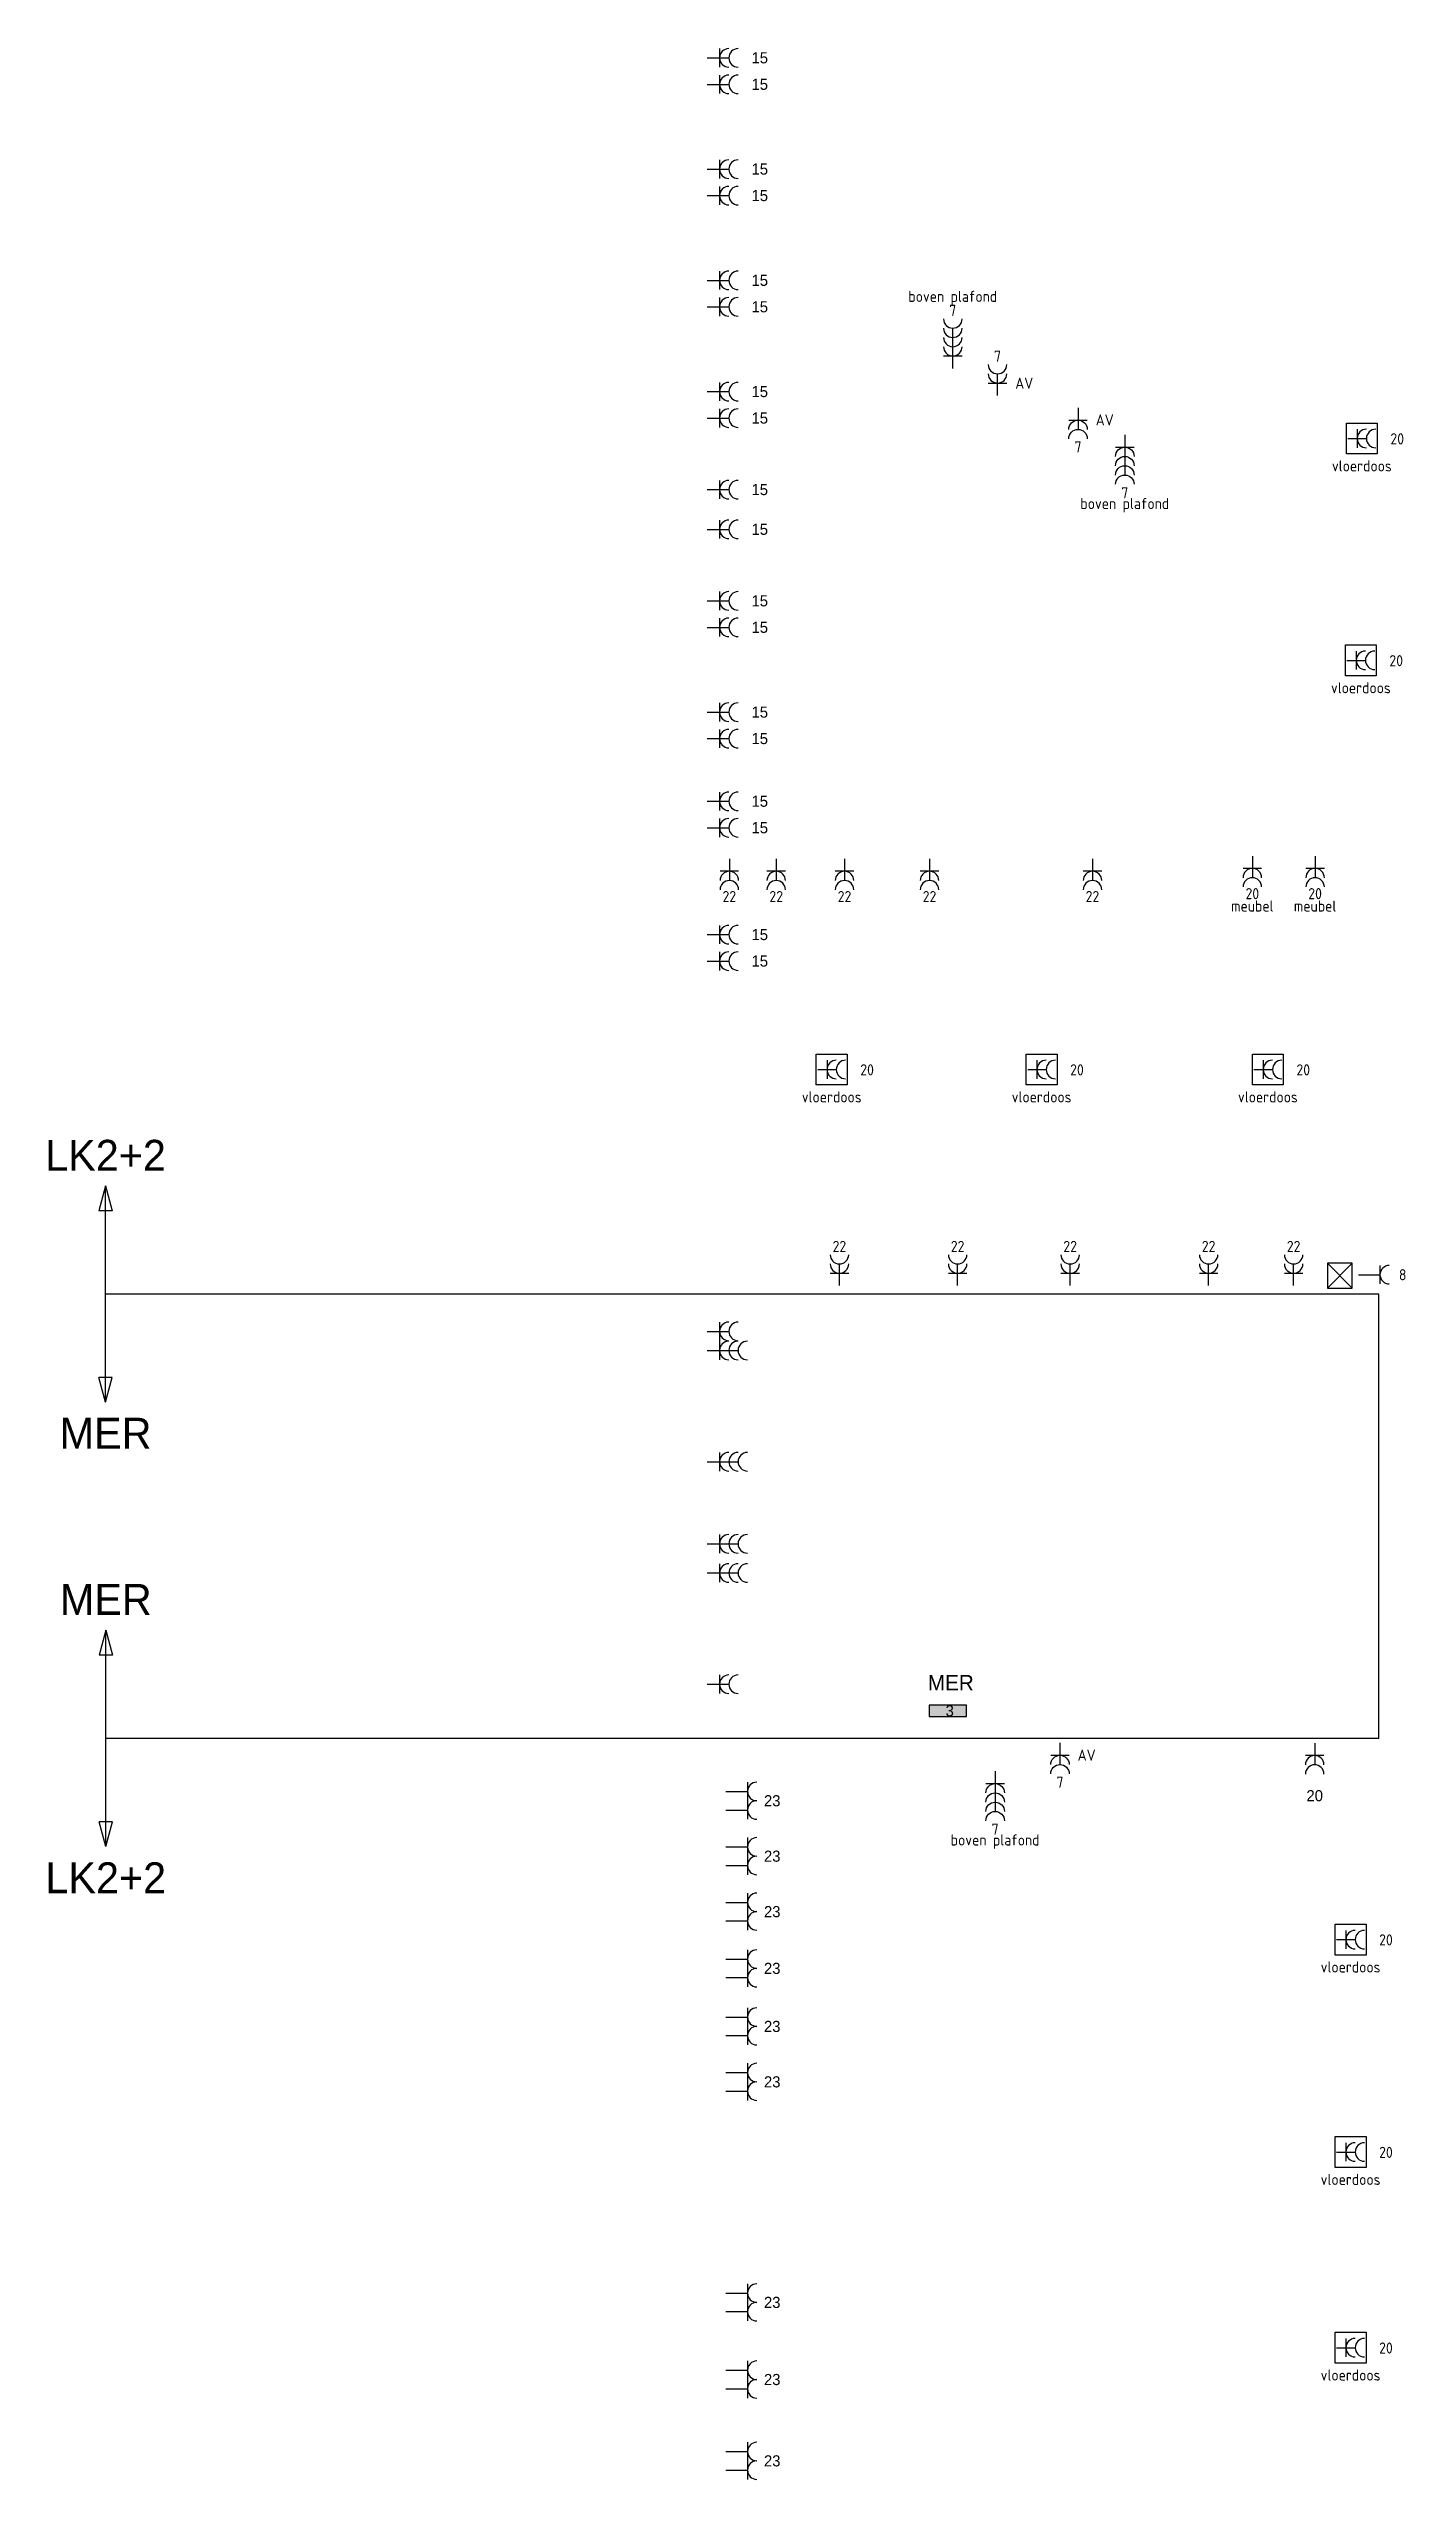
# Model space of a CAD drawing. Header units: millimetres. Extents: x -5226 to 109009, y 0 to 83782.
# Drawn here: x 33758 to 55705, y 39536 to 78866 of the extents above; entities that cross this region are included whole.
import ezdxf
from ezdxf.enums import TextEntityAlignment as Align
from ezdxf.lldxf.tags import DXFTag

# ---------------------------------------------------------------- set-up
doc = ezdxf.new("R2010")
doc.units = ezdxf.units.MM
doc.header["$LTSCALE"] = 100
for name, color, linetype in [('EL$1----', 7, 'Continuous'), ('EL6211--', 3, 'Continuous'), ('EL6212--', 3, 'Continuous'), ('EL6212--_S', 4, 'Continuous'), ('EL6222--', 3, 'Continuous')]:
    doc.layers.add(name, color=color, linetype=linetype)
doc.styles.add('BURO-018', font='BUROFONT.shx', dxfattribs={"height": 180})
doc.styles.add('BURO-025', font='BUROFONT.shx', dxfattribs={"height": 250})
doc.styles.add('BURO-035', font='BUROFONT.shx', dxfattribs={"height": 350})
doc.styles.add('STABICAD-012', font='ISOCP.SHX', dxfattribs={"height": 1.2})
doc.styles.add('STABICAD-018', font='ISOCP.SHX', dxfattribs={"height": 1.8})
tags = doc.linetypes.add('CENTER', pattern=[2, 1.25, -0.25, 0.25, -0.25]).pattern_tags.tags
tags[10:11] = [DXFTag(74, 4), DXFTag(75, 0), DXFTag(340, '0'), DXFTag(46, 1.0), DXFTag(50, 0.0), DXFTag(44, 0.0), DXFTag(45, 0.0)]
tags[8:9] = [DXFTag(74, 4), DXFTag(75, 0), DXFTag(340, '0'), DXFTag(46, 1.0), DXFTag(50, 0.0), DXFTag(44, 0.0), DXFTag(45, 0.0)]
tags[6:7] = [DXFTag(74, 4), DXFTag(75, 0), DXFTag(340, '0'), DXFTag(46, 1.0), DXFTag(50, 0.0), DXFTag(44, 0.0), DXFTag(45, 0.0)]
tags[4:5] = [DXFTag(74, 4), DXFTag(75, 0), DXFTag(340, '0'), DXFTag(46, 1.0), DXFTag(50, 0.0), DXFTag(44, 0.0), DXFTag(45, 0.0)]

# ---------------------------------------------------------------- blocks, each defined once
blk = doc.blocks.new('E00126')
at = {"color": 0, "linetype": 'Continuous'}
for p, q in [((-3, 4.5), (3, 4.5)), ((-1.5, 1), (-1.5, 4.5)), ((1.5, 1), (1.5, 4.5))]:
    blk.add_line(p, q, dxfattribs=at)
for centre in [(-1.5, 6), (1.5, 6)]:
    blk.add_arc(centre, 1.5, 180, 0, dxfattribs=at)
at = {"color": 0, "linetype": 'Continuous', "style": 'BURO-018'}
for tag in ['CIRCUIT', 'PANEL']:
    blk.add_attdef(tag, text='', height=1.8, dxfattribs=at).set_placement((0, 8.5), align=Align.MIDDLE)
at = {"color": 0, "linetype": 'Continuous', "style": 'BURO-018', "flags": 1}
for tag, p in [('POWERCODE', (13, 8.5)), ('ARTICLECODE', (0, 0))]:
    blk.add_attdef(tag, text='', height=1.8, dxfattribs=at).set_placement(p, align=Align.MIDDLE)
at = {"layer": 'EL6222--', "color": 1, "style": 'STABICAD-012', "flags": 1}
blk.add_attdef('SUBCIRCUIT', text='', height=1.8, rotation=180, dxfattribs=at).set_placement((986.88, 426.83), align=Align.MIDDLE)
blk = doc.blocks.new('1116A4C')
at = {"color": 0, "linetype": 'Continuous'}
for p, q in [((-5, 4), (-5, 1)), ((5, 4), (-5, 4)), ((-5, 1), (5, 1)), ((5, 1), (5, 4))]:
    blk.add_line(p, q, dxfattribs=at)
blk.add_solid([(-5, 4), (-5, 1), (5, 4), (5, 1)], dxfattribs=at)
at = {"color": 0, "linetype": 'Continuous', "style": 'BURO-018'}
for tag, p in [('PANEL', (0, 15)), ('PANELNAME', (0, 6)), ('CIRCUIT', (0, 9))]:
    blk.add_attdef(tag, text='', height=1.8, dxfattribs=at).set_placement(p, align=Align.MIDDLE)
at = {"color": 0, "linetype": 'Continuous', "style": 'BURO-018', "flags": 1}
blk.add_attdef('ARTICLECODE', text='', height=1.8, dxfattribs=at).set_placement((0, 0), align=Align.MIDDLE)
at = {"layer": 'EL6222--', "color": 1, "style": 'STABICAD-012', "flags": 1}
blk.add_attdef('CASCADINGPANEL', text='', height=1.8, dxfattribs=at).set_placement((496.7, 589.52), align=Align.MIDDLE_CENTER)
blk.add_attdef('SUBCIRCUIT', text='', height=1.8, dxfattribs=at).set_placement((499.42, 589.52), align=Align.MIDDLE)
blk = doc.blocks.new('111304A')
at = {"color": 0, "linetype": 'Continuous'}
for p, q in [((0, 1), (0, 4.5)), ((-1.5, 3), (1.5, 3))]:
    blk.add_line(p, q, dxfattribs=at)
for centre in [(0, 6), (0, 4.5)]:
    blk.add_arc(centre, 1.5, 180, 0, dxfattribs=at)
at = {"color": 0, "linetype": 'Continuous', "style": 'BURO-018'}
for tag, p in [('PANEL', (0, 11.5)), ('CIRCUIT', (0, 8.5))]:
    blk.add_attdef(tag, text='', height=1.8, dxfattribs=at).set_placement(p, align=Align.MIDDLE)
at = {"color": 0, "linetype": 'Continuous', "style": 'BURO-018', "flags": 1}
for tag, p in [('POWERCODE', (13, 8.5)), ('ARTICLECODE', (0, 0))]:
    blk.add_attdef(tag, text='', height=1.8, dxfattribs=at).set_placement(p, align=Align.MIDDLE)
at = {"layer": 'EL6222--', "color": 1, "style": 'STABICAD-012', "flags": 1}
blk.add_attdef('SUBCIRCUIT', text='', height=1.8, rotation=90, dxfattribs=at).set_placement((740.24, 681.45), align=Align.MIDDLE)
blk = doc.blocks.new('111304B')
at = {"color": 0, "linetype": 'Continuous'}
for p, q in [((0, 1), (0, 6)), ((-1.5, 3), (1.5, 3))]:
    blk.add_line(p, q, dxfattribs=at)
for centre in [(0, 7.5), (0, 6), (0, 4.5)]:
    blk.add_arc(centre, 1.5, 180, 0, dxfattribs=at)
at = {"color": 0, "linetype": 'Continuous', "style": 'BURO-018'}
for tag, p in [('PANEL', (0, 13)), ('CIRCUIT', (0, 10))]:
    blk.add_attdef(tag, text='', height=1.8, dxfattribs=at).set_placement(p, align=Align.MIDDLE)
at = {"color": 0, "linetype": 'Continuous', "style": 'BURO-018', "flags": 1}
for tag, p in [('POWERCODE', (13, 10)), ('ARTICLECODE', (0, 0))]:
    blk.add_attdef(tag, text='', height=1.8, dxfattribs=at).set_placement(p, align=Align.MIDDLE)
at = {"layer": 'EL6222--', "color": 1, "style": 'STABICAD-012', "flags": 1}
blk.add_attdef('SUBCIRCUIT', text='', height=1.8, rotation=90, dxfattribs=at).set_placement((447.13, 582.69), align=Align.MIDDLE)
blk = doc.blocks.new('E00160')
at = {"color": 0, "linetype": 'Continuous'}
for p, q in [((-17.5, 0), (-13.5, 1.07)), ((-17.5, 0), (17.5, 0)), ((-17.5, 0), (-13.5, -1.07)), ((-13.5, -1.07), (-13.5, 1.07)), ((17.5, 0), (13.5, 1.07)), ((13.5, -1.07), (13.5, 1.07)), ((17.5, 0), (13.5, -1.07))]:
    blk.add_line(p, q, dxfattribs=at)
at = {"color": 0, "linetype": 'Continuous', "style": 'BURO-035'}
for tag, p in [('TEXT2', (-22.5, 0)), ('TEXT1', (22.5, 0))]:
    blk.add_attdef(tag, text='', height=3.5, dxfattribs=at).set_placement(p, align=Align.MIDDLE)
blk = doc.blocks.new('111304R')
at = {"color": 0, "linetype": 'Continuous'}
for p, q in [((-2.5, 2.5), (2.5, 2.5)), ((-2.5, -2.5), (-2.5, 2.5)), ((0, -2.25), (0, 0.75)), ((2.5, 2.5), (2.5, -2.5)), ((2.5, -2.5), (-2.5, -2.5)), ((-1.5, -0.75), (1.5, -0.75))]:
    blk.add_line(p, q, dxfattribs=at)
for centre in [(0, 2.25), (0, 0.75)]:
    blk.add_arc(centre, 1.5, 180, 0, dxfattribs=at)
at = {"color": 0, "linetype": 'Continuous', "style": 'STABICAD-018'}
for tag, p in [('CIRCUIT', (-0.12, 3.9)), ('PANEL', (-0.12, 6.9)), ('SUBCIRCUIT', (4.38, 3.9)), ('ARTICLECODE', (0, -3.5))]:
    blk.add_attdef(tag, text='', height=1.8, dxfattribs=at).set_placement(p, align=Align.MIDDLE)
at = {"color": 0, "linetype": 'Continuous', "style": 'STABICAD-018', "flags": 1}
blk.add_attdef('POWERCODE', text='', height=1.8, dxfattribs=at).set_placement((12.88, 3.9), align=Align.MIDDLE)
blk = doc.blocks.new('E00149')
at = {"color": 0, "linetype": 'Continuous'}
for p, q in [((2, 2), (-2, 2)), ((-2, 2), (-2, -2)), ((2, -2), (2, 2)), ((-2, -2), (2, -2))]:
    blk.add_line(p, q, dxfattribs=at)
at = {"color": 0, "linetype": 'Continuous', "style": 'BURO-018'}
for tag, p in [('PANEL', (0, 7)), ('CIRCUIT', (0, 4)), ('TEXT1', (0, 0))]:
    blk.add_attdef(tag, text='', height=1.8, dxfattribs=at).set_placement(p, align=Align.MIDDLE)
at = {"color": 0, "linetype": 'Continuous', "style": 'BURO-018', "flags": 1}
for tag, p in [('POWERCODE', (13, 4)), ('ARTICLECODE', (0, 0))]:
    blk.add_attdef(tag, text='', height=1.8, dxfattribs=at).set_placement(p, align=Align.MIDDLE)
at = {"layer": 'EL6222--', "color": 1, "style": 'STABICAD-012', "flags": 1}
blk.add_attdef('SUBCIRCUIT', text='', height=1.8, dxfattribs=at).set_placement((536.89, 685.34), align=Align.MIDDLE)
blk = doc.blocks.new('Haspel')
at = {"layer": 'EL6222--'}
for p, q in [((43587, 65385), (43987, 65785)), ((43587, 65785), (43987, 65385))]:
    blk.add_line(p, q, dxfattribs=at)
at = {"layer": 'EL$1----', "linetype": 'Continuous', "xscale": 100, "yscale": 100, "zscale": 100}
blk.add_blockref('E00149', (43787, 65585), dxfattribs=at)
blk = doc.blocks.new('111304')
at = {"color": 0, "linetype": 'Continuous'}
for p, q in [((-1.5, 4.5), (1.5, 4.5)), ((0, 1), (0, 4.5))]:
    blk.add_line(p, q, dxfattribs=at)
blk.add_arc((0, 6), 1.5, 180, 0, dxfattribs=at)
at = {"color": 0, "linetype": 'Continuous', "style": 'BURO-018'}
for tag, p in [('PANEL', (0, 11.5)), ('CIRCUIT', (0, 8.5))]:
    blk.add_attdef(tag, text='', height=1.8, dxfattribs=at).set_placement(p, align=Align.MIDDLE)
at = {"color": 0, "linetype": 'Continuous', "style": 'BURO-018', "flags": 1}
for tag, p in [('POWERCODE', (13, 8.5)), ('ARTICLECODE', (0, 0))]:
    blk.add_attdef(tag, text='', height=1.8, dxfattribs=at).set_placement(p, align=Align.MIDDLE)
at = {"layer": 'EL6222--', "color": 1, "style": 'STABICAD-012', "flags": 1}
blk.add_attdef('SUBCIRCUIT', text='', height=1.8, rotation=180, dxfattribs=at).set_placement((721.35, 709.07), align=Align.MIDDLE)
blk = doc.blocks.new('111304C')
at = {"color": 0, "linetype": 'Continuous'}
for p, q in [((0, 1), (0, 7.5)), ((-1.5, 3), (1.5, 3))]:
    blk.add_line(p, q, dxfattribs=at)
for centre in [(0, 9), (0, 7.5), (0, 6), (0, 4.5)]:
    blk.add_arc(centre, 1.5, 180, 0, dxfattribs=at)
at = {"color": 0, "linetype": 'Continuous', "style": 'BURO-018'}
for tag, p in [('CIRCUIT', (0, 11.5)), ('PANEL', (0, 14.5))]:
    blk.add_attdef(tag, text='', height=1.8, dxfattribs=at).set_placement(p, align=Align.MIDDLE)
at = {"color": 0, "linetype": 'Continuous', "style": 'BURO-018', "flags": 1}
for tag, p in [('POWERCODE', (13, 11.5)), ('ARTICLECODE', (0, 0))]:
    blk.add_attdef(tag, text='', height=1.8, dxfattribs=at).set_placement(p, align=Align.MIDDLE)
at = {"layer": 'EL6222--', "color": 1, "style": 'STABICAD-012', "flags": 1}
blk.add_attdef('SUBCIRCUIT', text='', height=1.8, rotation=0.0001, dxfattribs=at).set_placement((913.93, 669.01), align=Align.MIDDLE)

msp = doc.modelspace()

# ---------------------------------------------------------------- linework, layer by layer
at = {"layer": 'EL6212--_S', "linetype": 'CENTER'}
for p, q in [((55273.23, 58713.43), (34679.32, 58713.43)), ((55273.23, 51523.91), (55273.23, 58713.43)), ((55273.23, 51523.91), (34682.44, 51523.91))]:
    msp.add_line(p, q, dxfattribs=at)

# ---------------------------------------------------------------- block references
at = {"layer": 'EL6211--'}
msp.add_blockref('Haspel', (10857.32, -6572.84, -2730), dxfattribs=at)
at = {"layer": 'EL6212--', "linetype": 'Continuous'}
ref = msp.add_blockref('1116A4C', (48304.27, 51820.74), dxfattribs=dict(at, xscale=60, yscale=60, zscale=60))
ref.add_attrib('CIRCUIT', '3', dxfattribs={"layer": '0', "color": 1, "linetype": 'Continuous', "height": 180, "style": 'BURO-018'}).set_placement((48334.36, 51972), align=Align.MIDDLE)
ref.add_attrib('PANELNAME', 'MER', dxfattribs={"layer": '0', "color": 2, "linetype": 'Continuous', "height": 250, "style": 'BURO-025'}).set_placement((48351.58, 52426.55), align=Align.MIDDLE)
at = {"layer": 'EL6212--_S', "linetype": 'Continuous'}
ref = msp.add_blockref('E00160', (34679.32, 58713.43), dxfattribs=dict(at, xscale=100, yscale=100, zscale=100, rotation=90.00000000000001))
ref.add_attrib('TEXT1', 'LK2+2', dxfattribs={"layer": '0', "color": 4, "linetype": 'ByBlock', "height": 500, "style": 'BURO-018'}).set_placement((34679.32, 60963.43), align=Align.MIDDLE)
ref.add_attrib('TEXT2', 'MER', dxfattribs={"layer": '0', "color": 4, "linetype": 'ByBlock', "height": 500, "style": 'BURO-018'}).set_placement((34679.32, 56463.43), align=Align.MIDDLE)
ref = msp.add_blockref('E00160', (34682.44, 51523.91), dxfattribs=dict(at, xscale=100, yscale=100, zscale=100, rotation=90.00000000000001))
ref.add_attrib('TEXT1', 'MER', dxfattribs={"layer": '0', "color": 4, "linetype": 'ByBlock', "height": 500, "style": 'BURO-018'}).set_placement((34682.44, 53773.91), align=Align.MIDDLE)
ref.add_attrib('TEXT2', 'LK2+2', dxfattribs={"layer": '0', "color": 4, "linetype": 'ByBlock', "height": 500, "style": 'BURO-018'}).set_placement((34682.44, 49273.91), align=Align.MIDDLE)
at = {"layer": 'EL6222--', "linetype": 'Continuous'}
ref = msp.add_blockref('111304A', (44311.55, 78715.76), dxfattribs=dict(at, xscale=99.99999999999999, yscale=99.99999999999999, zscale=99.99999999999999, rotation=269.999958311817))
ref.add_attrib('CIRCUIT', '15', dxfattribs={"layer": '0', "color": 1, "linetype": 'Continuous', "height": 180, "style": 'BURO-018'}).set_placement((45261.55, 78715.76), align=Align.MIDDLE)
ref = msp.add_blockref('111304A', (44311.55, 78287.38), dxfattribs=dict(at, xscale=99.99999999999999, yscale=99.99999999999999, zscale=99.99999999999999, rotation=269.999958311817))
ref.add_attrib('CIRCUIT', '15', dxfattribs={"layer": '0', "color": 1, "linetype": 'Continuous', "height": 180, "style": 'BURO-018'}).set_placement((45261.55, 78287.38), align=Align.MIDDLE)
ref = msp.add_blockref('111304A', (44311.55, 76915.76), dxfattribs=dict(at, xscale=99.99999999999999, yscale=99.99999999999999, zscale=99.99999999999999, rotation=269.999958311817))
ref.add_attrib('CIRCUIT', '15', dxfattribs={"layer": '0', "color": 1, "linetype": 'Continuous', "height": 180, "style": 'BURO-018'}).set_placement((45261.55, 76915.76), align=Align.MIDDLE)
ref = msp.add_blockref('111304A', (44311.55, 76487.38), dxfattribs=dict(at, xscale=99.99999999999999, yscale=99.99999999999999, zscale=99.99999999999999, rotation=269.999958311817))
ref.add_attrib('CIRCUIT', '15', dxfattribs={"layer": '0', "color": 1, "linetype": 'Continuous', "height": 180, "style": 'BURO-018'}).set_placement((45261.55, 76487.38), align=Align.MIDDLE)
ref = msp.add_blockref('111304A', (44311.55, 75115.76), dxfattribs=dict(at, xscale=99.99999999999999, yscale=99.99999999999999, zscale=99.99999999999999, rotation=269.999958311817))
ref.add_attrib('CIRCUIT', '15', dxfattribs={"layer": '0', "color": 1, "linetype": 'Continuous', "height": 180, "style": 'BURO-018'}).set_placement((45261.55, 75115.76), align=Align.MIDDLE)
ref = msp.add_blockref('111304A', (44311.55, 74687.38), dxfattribs=dict(at, xscale=99.99999999999999, yscale=99.99999999999999, zscale=99.99999999999999, rotation=269.999958311817))
ref.add_attrib('CIRCUIT', '15', dxfattribs={"layer": '0', "color": 1, "linetype": 'Continuous', "height": 180, "style": 'BURO-018'}).set_placement((45261.55, 74687.38), align=Align.MIDDLE)
ref = msp.add_blockref('111304C', (48383.9, 73592.62), dxfattribs=dict(at, xscale=100, yscale=100, zscale=100))
ref.add_attrib('CIRCUIT', '7', dxfattribs={"layer": '0', "color": 1, "linetype": 'Continuous', "height": 180, "style": 'STABICAD-018'}).set_placement((48383.9, 74630.63), align=Align.MIDDLE)
ref.add_attrib('POWERCODE', 'boven plafond', dxfattribs={"layer": '0', "color": 1, "linetype": 'Continuous', "height": 180, "style": 'STABICAD-018'}).set_placement((48383.9, 74830.63), align=Align.MIDDLE)
ref = msp.add_blockref('111304A', (49107.79, 73154.65), dxfattribs=dict(at, xscale=100, yscale=100, zscale=100))
ref.add_attrib('CIRCUIT', '7', dxfattribs={"layer": '0', "color": 1, "linetype": 'Continuous', "height": 180, "style": 'STABICAD-018'}).set_placement((49107.79, 73888.53), align=Align.MIDDLE)
ref.add_attrib('POWERCODE', 'AV', dxfattribs={"layer": '0', "color": 1, "linetype": 'Continuous', "height": 180, "style": 'STABICAD-018'}).set_placement((49539.67, 73451.52), align=Align.MIDDLE)
ref = msp.add_blockref('111304A', (44311.55, 73315.76), dxfattribs=dict(at, xscale=99.99999999999999, yscale=99.99999999999999, zscale=99.99999999999999, rotation=269.999958311817))
ref.add_attrib('CIRCUIT', '15', dxfattribs={"layer": '0', "color": 1, "linetype": 'Continuous', "height": 180, "style": 'BURO-018'}).set_placement((45261.55, 73315.76), align=Align.MIDDLE)
ref = msp.add_blockref('111304A', (44311.55, 72887.38), dxfattribs=dict(at, xscale=99.99999999999999, yscale=99.99999999999999, zscale=99.99999999999999, rotation=269.999958311817))
ref.add_attrib('CIRCUIT', '15', dxfattribs={"layer": '0', "color": 1, "linetype": 'Continuous', "height": 180, "style": 'BURO-018'}).set_placement((45261.55, 72887.38), align=Align.MIDDLE)
ref = msp.add_blockref('111304A', (50409.72, 73154.65), dxfattribs=dict(at, xscale=-100, yscale=100, zscale=100, rotation=180))
ref.add_attrib('CIRCUIT', '7', dxfattribs={"layer": '0', "color": 1, "linetype": 'Continuous', "height": 180, "style": 'STABICAD-018'}).set_placement((50409.72, 72420.77), align=Align.MIDDLE)
ref.add_attrib('POWERCODE', 'AV', dxfattribs={"layer": '0', "color": 1, "linetype": 'Continuous', "height": 180, "style": 'STABICAD-018'}).set_placement((50841.6, 72857.79), align=Align.MIDDLE)
ref = msp.add_blockref('111304R', (55000.49, 72557.15), dxfattribs=dict(at, xscale=100, yscale=100, zscale=100, rotation=270))
ref.add_attrib('CIRCUIT', '20', dxfattribs={"layer": '0', "color": 1, "linetype": 'Continuous', "height": 180, "style": 'STABICAD-018'}).set_placement((55573.05, 72552.2), align=Align.MIDDLE)
ref.add_attrib('POWERCODE', 'vloerdoos', dxfattribs={"layer": '0', "color": 1, "linetype": 'Continuous', "height": 180, "style": 'STABICAD-018'}).set_placement((55000.49, 72114.94), align=Align.MIDDLE)
ref = msp.add_blockref('111304C', (51166.33, 72716.69), dxfattribs=dict(at, xscale=-100, yscale=100, zscale=100, rotation=180))
ref.add_attrib('CIRCUIT', '7', dxfattribs={"layer": '0', "color": 1, "linetype": 'Continuous', "height": 180, "style": 'STABICAD-018'}).set_placement((51166.33, 71678.68), align=Align.MIDDLE)
ref.add_attrib('POWERCODE', 'boven plafond', dxfattribs={"layer": '0', "color": 1, "linetype": 'Continuous', "height": 180, "style": 'STABICAD-018'}).set_placement((51166.33, 71478.68), align=Align.MIDDLE)
ref = msp.add_blockref('111304A', (44311.55, 71729.95), dxfattribs=dict(at, xscale=99.99999999999999, yscale=99.99999999999999, zscale=99.99999999999999, rotation=269.999958311817))
ref.add_attrib('CIRCUIT', '15', dxfattribs={"layer": '0', "color": 1, "linetype": 'Continuous', "height": 180, "style": 'BURO-018'}).set_placement((45261.55, 71729.95), align=Align.MIDDLE)
ref = msp.add_blockref('111304A', (44311.55, 71087.38), dxfattribs=dict(at, xscale=99.99999999999999, yscale=99.99999999999999, zscale=99.99999999999999, rotation=269.999958311817))
ref.add_attrib('CIRCUIT', '15', dxfattribs={"layer": '0', "color": 1, "linetype": 'Continuous', "height": 180, "style": 'BURO-018'}).set_placement((45261.55, 71087.38), align=Align.MIDDLE)
ref = msp.add_blockref('111304A', (44311.55, 69929.95), dxfattribs=dict(at, xscale=99.99999999999999, yscale=99.99999999999999, zscale=99.99999999999999, rotation=269.999958311817))
ref.add_attrib('CIRCUIT', '15', dxfattribs={"layer": '0', "color": 1, "linetype": 'Continuous', "height": 180, "style": 'BURO-018'}).set_placement((45261.55, 69929.95), align=Align.MIDDLE)
ref = msp.add_blockref('111304A', (44311.55, 69501.57), dxfattribs=dict(at, xscale=99.99999999999999, yscale=99.99999999999999, zscale=99.99999999999999, rotation=269.999958311817))
ref.add_attrib('CIRCUIT', '15', dxfattribs={"layer": '0', "color": 1, "linetype": 'Continuous', "height": 180, "style": 'BURO-018'}).set_placement((45261.55, 69501.57), align=Align.MIDDLE)
ref = msp.add_blockref('111304R', (54984.4, 68967.51), dxfattribs=dict(at, xscale=100, yscale=100, zscale=100, rotation=270))
ref.add_attrib('CIRCUIT', '20', dxfattribs={"layer": '0', "color": 1, "linetype": 'Continuous', "height": 180, "style": 'STABICAD-018'}).set_placement((55556.96, 68962.56), align=Align.MIDDLE)
ref.add_attrib('POWERCODE', 'vloerdoos', dxfattribs={"layer": '0', "color": 1, "linetype": 'Continuous', "height": 180, "style": 'STABICAD-018'}).set_placement((54984.4, 68525.3), align=Align.MIDDLE)
ref = msp.add_blockref('111304A', (44311.55, 68129.95), dxfattribs=dict(at, xscale=99.99999999999999, yscale=99.99999999999999, zscale=99.99999999999999, rotation=269.999958311817))
ref.add_attrib('CIRCUIT', '15', dxfattribs={"layer": '0', "color": 1, "linetype": 'Continuous', "height": 180, "style": 'BURO-018'}).set_placement((45261.55, 68129.95), align=Align.MIDDLE)
ref = msp.add_blockref('111304A', (44311.55, 67701.57), dxfattribs=dict(at, xscale=99.99999999999999, yscale=99.99999999999999, zscale=99.99999999999999, rotation=269.999958311817))
ref.add_attrib('CIRCUIT', '15', dxfattribs={"layer": '0', "color": 1, "linetype": 'Continuous', "height": 180, "style": 'BURO-018'}).set_placement((45261.55, 67701.57), align=Align.MIDDLE)
ref = msp.add_blockref('111304A', (44311.55, 66687.73), dxfattribs=dict(at, xscale=99.99999999999999, yscale=99.99999999999999, zscale=99.99999999999999, rotation=269.999958311817))
ref.add_attrib('CIRCUIT', '15', dxfattribs={"layer": '0', "color": 1, "linetype": 'Continuous', "height": 180, "style": 'BURO-018'}).set_placement((45261.55, 66687.73), align=Align.MIDDLE)
ref = msp.add_blockref('111304A', (44311.55, 66259.35), dxfattribs=dict(at, xscale=99.99999999999999, yscale=99.99999999999999, zscale=99.99999999999999, rotation=269.999958311817))
ref.add_attrib('CIRCUIT', '15', dxfattribs={"layer": '0', "color": 1, "linetype": 'Continuous', "height": 180, "style": 'BURO-018'}).set_placement((45261.55, 66259.35), align=Align.MIDDLE)
ref = msp.add_blockref('111304A', (44769.43, 65854.65), dxfattribs=dict(at, xscale=100, yscale=100, zscale=100, rotation=180))
ref.add_attrib('CIRCUIT', '22', dxfattribs={"layer": '0', "color": 1, "linetype": 'Continuous', "height": 180, "style": 'STABICAD-018'}).set_placement((44769.43, 65146.5), align=Align.MIDDLE)
ref = msp.add_blockref('111304A', (45527.69, 65854.65), dxfattribs=dict(at, xscale=100, yscale=100, zscale=100, rotation=180))
ref.add_attrib('CIRCUIT', '22', dxfattribs={"layer": '0', "color": 1, "linetype": 'Continuous', "height": 180, "style": 'STABICAD-018'}).set_placement((45527.69, 65146.5), align=Align.MIDDLE)
ref = msp.add_blockref('111304A', (46632.49, 65854.65), dxfattribs=dict(at, xscale=100, yscale=100, zscale=100, rotation=180))
ref.add_attrib('CIRCUIT', '22', dxfattribs={"layer": '0', "color": 1, "linetype": 'Continuous', "height": 180, "style": 'STABICAD-018'}).set_placement((46632.49, 65146.5), align=Align.MIDDLE)
ref = msp.add_blockref('111304A', (48007.41, 65854.65), dxfattribs=dict(at, xscale=100, yscale=100, zscale=100, rotation=180))
ref.add_attrib('CIRCUIT', '22', dxfattribs={"layer": '0', "color": 1, "linetype": 'Continuous', "height": 180, "style": 'STABICAD-018'}).set_placement((48007.41, 65146.5), align=Align.MIDDLE)
ref = msp.add_blockref('111304A', (50643.34, 65854.65), dxfattribs=dict(at, xscale=100, yscale=100, zscale=100, rotation=180))
ref.add_attrib('CIRCUIT', '22', dxfattribs={"layer": '0', "color": 1, "linetype": 'Continuous', "height": 180, "style": 'STABICAD-018'}).set_placement((50643.34, 65146.5), align=Align.MIDDLE)
ref = msp.add_blockref('111304A', (53229.47, 65901.65), dxfattribs=dict(at, xscale=100, yscale=100, zscale=100, rotation=180.0026552687084))
ref.add_attrib('CIRCUIT', '20', dxfattribs={"layer": '0', "color": 1, "linetype": 'Continuous', "height": 180, "style": 'STABICAD-018'}).set_placement((53229.51, 65193.5), align=Align.MIDDLE)
ref.add_attrib('POWERCODE', 'meubel', dxfattribs={"layer": '0', "color": 1, "linetype": 'Continuous', "height": 180, "style": 'STABICAD-018'}).set_placement((53229.52, 64993.5), align=Align.MIDDLE)
ref = msp.add_blockref('111304A', (54244.46, 65901.65), dxfattribs=dict(at, xscale=100, yscale=100, zscale=100, rotation=180.0026552687083))
ref.add_attrib('CIRCUIT', '20', dxfattribs={"layer": '0', "color": 1, "linetype": 'Continuous', "height": 180, "style": 'STABICAD-018'}).set_placement((54244.5, 65193.5), align=Align.MIDDLE)
ref.add_attrib('POWERCODE', 'meubel', dxfattribs={"layer": '0', "color": 1, "linetype": 'Continuous', "height": 180, "style": 'STABICAD-018'}).set_placement((54244.51, 64993.5), align=Align.MIDDLE)
ref = msp.add_blockref('111304A', (44311.55, 64529.95), dxfattribs=dict(at, xscale=99.99999999999999, yscale=99.99999999999999, zscale=99.99999999999999, rotation=269.999958311817))
ref.add_attrib('CIRCUIT', '15', dxfattribs={"layer": '0', "color": 1, "linetype": 'Continuous', "height": 180, "style": 'BURO-018'}).set_placement((45261.55, 64529.95), align=Align.MIDDLE)
ref = msp.add_blockref('111304A', (44311.55, 64101.57), dxfattribs=dict(at, xscale=99.99999999999999, yscale=99.99999999999999, zscale=99.99999999999999, rotation=269.999958311817))
ref.add_attrib('CIRCUIT', '15', dxfattribs={"layer": '0', "color": 1, "linetype": 'Continuous', "height": 180, "style": 'BURO-018'}).set_placement((45261.55, 64101.57), align=Align.MIDDLE)
ref = msp.add_blockref('111304R', (46424.82, 62347.4), dxfattribs=dict(at, xscale=100, yscale=100, zscale=100, rotation=270))
ref.add_attrib('CIRCUIT', '20', dxfattribs={"layer": '0', "color": 1, "linetype": 'Continuous', "height": 180, "style": 'STABICAD-018'}).set_placement((46997.37, 62342.45), align=Align.MIDDLE)
ref.add_attrib('POWERCODE', 'vloerdoos', dxfattribs={"layer": '0', "color": 1, "linetype": 'Continuous', "height": 180, "style": 'STABICAD-018'}).set_placement((46424.82, 61905.2), align=Align.MIDDLE)
ref = msp.add_blockref('111304R', (49820.21, 62347.4), dxfattribs=dict(at, xscale=100, yscale=100, zscale=100, rotation=270))
ref.add_attrib('CIRCUIT', '20', dxfattribs={"layer": '0', "color": 1, "linetype": 'Continuous', "height": 180, "style": 'STABICAD-018'}).set_placement((50392.76, 62342.45), align=Align.MIDDLE)
ref.add_attrib('POWERCODE', 'vloerdoos', dxfattribs={"layer": '0', "color": 1, "linetype": 'Continuous', "height": 180, "style": 'STABICAD-018'}).set_placement((49820.21, 61905.2), align=Align.MIDDLE)
ref = msp.add_blockref('111304R', (53480.39, 62347.4), dxfattribs=dict(at, xscale=100, yscale=100, zscale=100, rotation=270))
ref.add_attrib('CIRCUIT', '20', dxfattribs={"layer": '0', "color": 1, "linetype": 'Continuous', "height": 180, "style": 'STABICAD-018'}).set_placement((54052.95, 62342.45), align=Align.MIDDLE)
ref.add_attrib('POWERCODE', 'vloerdoos', dxfattribs={"layer": '0', "color": 1, "linetype": 'Continuous', "height": 180, "style": 'STABICAD-018'}).set_placement((53480.39, 61905.2), align=Align.MIDDLE)
ref = msp.add_blockref('111304A', (46550.32, 58751.57), dxfattribs=dict(at, xscale=100, yscale=100, zscale=100))
ref.add_attrib('CIRCUIT', '22', dxfattribs={"layer": '0', "color": 1, "linetype": 'Continuous', "height": 180, "style": 'STABICAD-018'}).set_placement((46550.32, 59485.45), align=Align.MIDDLE)
ref = msp.add_blockref('111304A', (48462.39, 58751.57), dxfattribs=dict(at, xscale=100, yscale=100, zscale=100))
ref.add_attrib('CIRCUIT', '22', dxfattribs={"layer": '0', "color": 1, "linetype": 'Continuous', "height": 180, "style": 'STABICAD-018'}).set_placement((48462.39, 59485.45), align=Align.MIDDLE)
ref = msp.add_blockref('111304A', (50282.79, 58751.57), dxfattribs=dict(at, xscale=100, yscale=100, zscale=100))
ref.add_attrib('CIRCUIT', '22', dxfattribs={"layer": '0', "color": 1, "linetype": 'Continuous', "height": 180, "style": 'STABICAD-018'}).set_placement((50282.79, 59485.45), align=Align.MIDDLE)
ref = msp.add_blockref('111304A', (52522.27, 58751.57), dxfattribs=dict(at, xscale=100, yscale=100, zscale=100))
ref.add_attrib('CIRCUIT', '22', dxfattribs={"layer": '0', "color": 1, "linetype": 'Continuous', "height": 180, "style": 'STABICAD-018'}).set_placement((52522.27, 59485.45), align=Align.MIDDLE)
ref = msp.add_blockref('111304A', (53897.38, 58751.57), dxfattribs=dict(at, xscale=100, yscale=100, zscale=100))
ref.add_attrib('CIRCUIT', '22', dxfattribs={"layer": '0', "color": 1, "linetype": 'Continuous', "height": 180, "style": 'STABICAD-018'}).set_placement((53897.38, 59485.45), align=Align.MIDDLE)
ref = msp.add_blockref('111304', (54844.1, 59027.74), dxfattribs=dict(at, xscale=100, yscale=100, zscale=100, rotation=270))
ref.add_attrib('CIRCUIT', '8', dxfattribs={"layer": '0', "color": 1, "linetype": 'Continuous', "height": 180, "style": 'STABICAD-018'}).set_placement((55661.16, 59027.74), align=Align.MIDDLE)
for name, p, xscale, yscale, zscale, rotation in [('111304A', (44311.55, 58110.34), 99.99999999999999, 99.99999999999999, 99.99999999999999, 270.0000416881517), ('111304B', (44311.55, 57801.57), 100, 100, 100, 270), ('111304B', (44311.55, 56001.57), 100, 100, 100, 270), ('111304B', (44311.55, 54673.19), 100, 100, 100, 270), ('111304B', (44311.55, 54201.57), 100, 100, 100, 270), ('111304A', (44311.55, 52401.57), 100, 100, 100, 270)]:
    msp.add_blockref(name, p, dxfattribs=dict(at, xscale=xscale, yscale=yscale, zscale=zscale, rotation=rotation))
ref = msp.add_blockref('111304A', (50117.52, 51551.57), dxfattribs=dict(at, xscale=-100, yscale=100, zscale=100, rotation=180))
ref.add_attrib('CIRCUIT', '7', dxfattribs={"layer": '0', "color": 1, "linetype": 'Continuous', "height": 180, "style": 'STABICAD-018'}).set_placement((50117.52, 50817.69), align=Align.MIDDLE)
ref.add_attrib('POWERCODE', 'AV', dxfattribs={"layer": '0', "color": 1, "linetype": 'Continuous', "height": 180, "style": 'STABICAD-018'}).set_placement((50549.4, 51254.7), align=Align.MIDDLE)
ref = msp.add_blockref('111304A', (54237.9, 51548.89), dxfattribs=dict(at, xscale=99.99999999999972, yscale=99.99999999999972, zscale=99.99999999999972, rotation=180.024356264229))
ref.add_attrib('CIRCUIT', '20', dxfattribs={"layer": '0', "color": 1, "linetype": 'Continuous', "height": 180, "style": 'BURO-018'}).set_placement((54238.3, 50598.89), align=Align.MIDDLE)
ref = msp.add_blockref('E00126', (44613, 50516.83), dxfattribs=dict(at, xscale=100, yscale=100, zscale=100, rotation=270))
ref.add_attrib('CIRCUIT', '23', dxfattribs={"layer": '0', "color": 1, "linetype": 'Continuous', "height": 180, "style": 'BURO-018'}).set_placement((45463, 50516.83), align=Align.MIDDLE)
ref = msp.add_blockref('111304C', (49068.84, 51093.3), dxfattribs=dict(at, xscale=-100, yscale=100, zscale=100, rotation=180))
ref.add_attrib('CIRCUIT', '7', dxfattribs={"layer": '0', "color": 1, "linetype": 'Continuous', "height": 180, "style": 'STABICAD-018'}).set_placement((49068.84, 50055.29), align=Align.MIDDLE)
ref.add_attrib('POWERCODE', 'boven plafond', dxfattribs={"layer": '0', "color": 1, "linetype": 'Continuous', "height": 180, "style": 'STABICAD-018'}).set_placement((49068.84, 49855.29), align=Align.MIDDLE)
ref = msp.add_blockref('E00126', (44613, 49619.68), dxfattribs=dict(at, xscale=100, yscale=100, zscale=100, rotation=270))
ref.add_attrib('CIRCUIT', '23', dxfattribs={"layer": '0', "color": 1, "linetype": 'Continuous', "height": 180, "style": 'BURO-018'}).set_placement((45463, 49619.68), align=Align.MIDDLE)
ref = msp.add_blockref('E00126', (44613, 48722.54), dxfattribs=dict(at, xscale=100, yscale=100, zscale=100, rotation=270))
ref.add_attrib('CIRCUIT', '23', dxfattribs={"layer": '0', "color": 1, "linetype": 'Continuous', "height": 180, "style": 'BURO-018'}).set_placement((45463, 48722.54), align=Align.MIDDLE)
ref = msp.add_blockref('111304R', (54818.1, 48269.89), dxfattribs=dict(at, xscale=100, yscale=100, zscale=100, rotation=270))
ref.add_attrib('CIRCUIT', '20', dxfattribs={"layer": '0', "color": 1, "linetype": 'Continuous', "height": 180, "style": 'STABICAD-018'}).set_placement((55390.66, 48264.94), align=Align.MIDDLE)
ref.add_attrib('POWERCODE', 'vloerdoos', dxfattribs={"layer": '0', "color": 1, "linetype": 'Continuous', "height": 180, "style": 'STABICAD-018'}).set_placement((54818.1, 47827.69), align=Align.MIDDLE)
ref = msp.add_blockref('E00126', (44613, 47804.53), dxfattribs=dict(at, xscale=100, yscale=100, zscale=100, rotation=270))
ref.add_attrib('CIRCUIT', '23', dxfattribs={"layer": '0', "color": 1, "linetype": 'Continuous', "height": 180, "style": 'BURO-018'}).set_placement((45463, 47804.53), align=Align.MIDDLE)
ref = msp.add_blockref('E00126', (44613, 46865.65), dxfattribs=dict(at, xscale=100, yscale=100, zscale=100, rotation=270))
ref.add_attrib('CIRCUIT', '23', dxfattribs={"layer": '0', "color": 1, "linetype": 'Continuous', "height": 180, "style": 'BURO-018'}).set_placement((45463, 46865.65), align=Align.MIDDLE)
ref = msp.add_blockref('E00126', (44613, 45968.51), dxfattribs=dict(at, xscale=100, yscale=100, zscale=100, rotation=270))
ref.add_attrib('CIRCUIT', '23', dxfattribs={"layer": '0', "color": 1, "linetype": 'Continuous', "height": 180, "style": 'BURO-018'}).set_placement((45463, 45968.51), align=Align.MIDDLE)
ref = msp.add_blockref('111304R', (54818.1, 44832.75), dxfattribs=dict(at, xscale=100, yscale=100, zscale=100, rotation=270))
ref.add_attrib('CIRCUIT', '20', dxfattribs={"layer": '0', "color": 1, "linetype": 'Continuous', "height": 180, "style": 'STABICAD-018'}).set_placement((55390.66, 44827.8), align=Align.MIDDLE)
ref.add_attrib('POWERCODE', 'vloerdoos', dxfattribs={"layer": '0', "color": 1, "linetype": 'Continuous', "height": 180, "style": 'STABICAD-018'}).set_placement((54818.1, 44390.55), align=Align.MIDDLE)
ref = msp.add_blockref('E00126', (44613, 42400.2), dxfattribs=dict(at, xscale=100, yscale=100, zscale=100, rotation=270))
ref.add_attrib('CIRCUIT', '23', dxfattribs={"layer": '0', "color": 1, "linetype": 'Continuous', "height": 180, "style": 'BURO-018'}).set_placement((45463, 42400.2), align=Align.MIDDLE)
ref = msp.add_blockref('111304R', (54818.1, 41667.04), dxfattribs=dict(at, xscale=100, yscale=100, zscale=100, rotation=270))
ref.add_attrib('CIRCUIT', '20', dxfattribs={"layer": '0', "color": 1, "linetype": 'Continuous', "height": 180, "style": 'STABICAD-018'}).set_placement((55390.66, 41662.09), align=Align.MIDDLE)
ref.add_attrib('POWERCODE', 'vloerdoos', dxfattribs={"layer": '0', "color": 1, "linetype": 'Continuous', "height": 180, "style": 'STABICAD-018'}).set_placement((54818.1, 41224.84), align=Align.MIDDLE)
ref = msp.add_blockref('E00126', (44613, 41152.07), dxfattribs=dict(at, xscale=100, yscale=100, zscale=100, rotation=270))
ref.add_attrib('CIRCUIT', '23', dxfattribs={"layer": '0', "color": 1, "linetype": 'Continuous', "height": 180, "style": 'BURO-018'}).set_placement((45463, 41152.07), align=Align.MIDDLE)
ref = msp.add_blockref('E00126', (44613, 39836.35), dxfattribs=dict(at, xscale=100, yscale=100, zscale=100, rotation=270))
ref.add_attrib('CIRCUIT', '23', dxfattribs={"layer": '0', "color": 1, "linetype": 'Continuous', "height": 180, "style": 'BURO-018'}).set_placement((45463, 39836.35), align=Align.MIDDLE)

doc.saveas('drawing.dxf')
